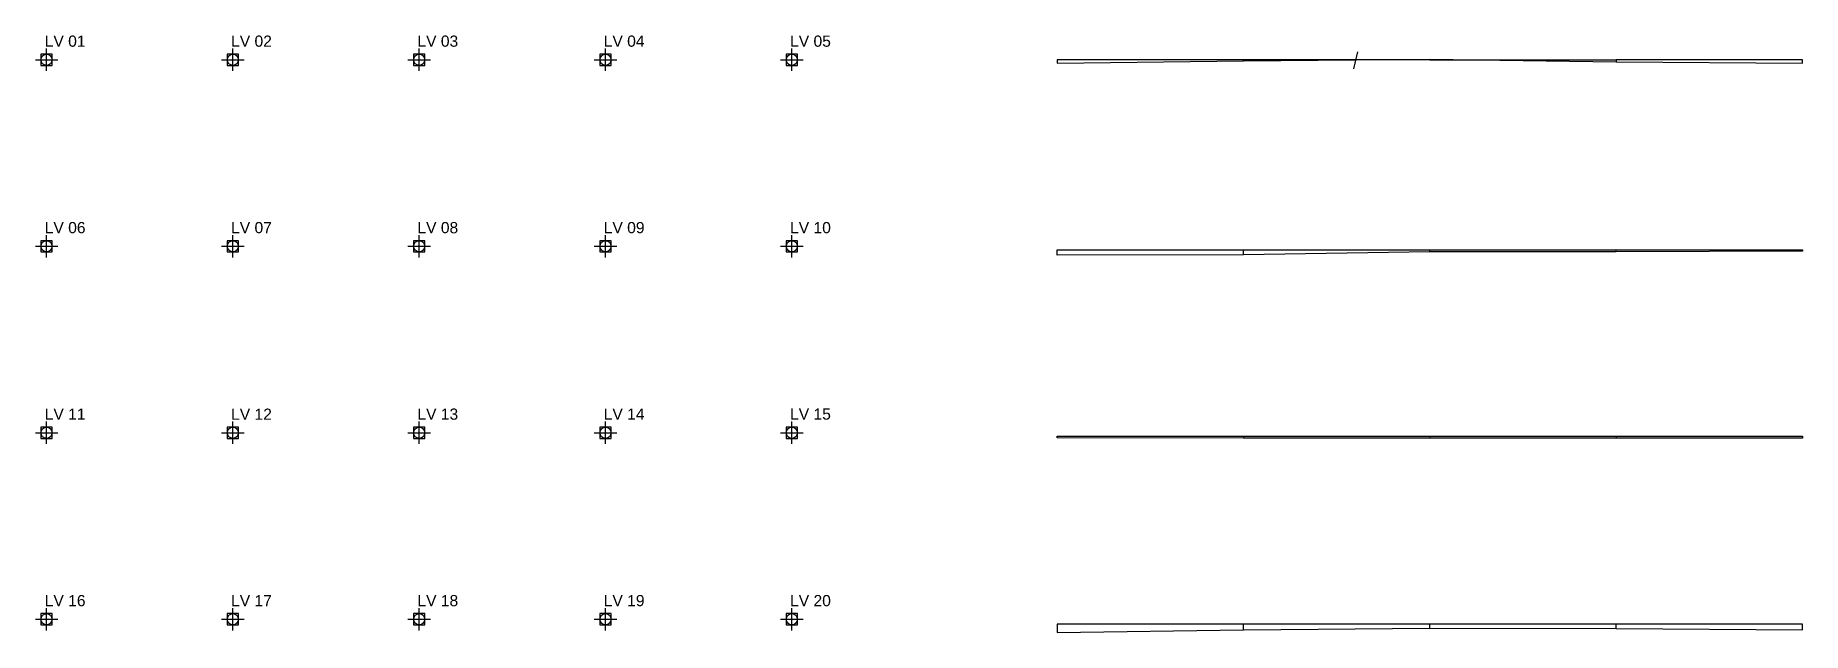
# Model space of a CAD drawing. Header units: millimetres. Extents: x 79632 to 595391, y 9752539 to 28844469.
# Drawn here: x 79631.9 to 80106.1, y 19093269.8 to 19093429.9 of the extents above; entities that cross this region are included whole.
import ezdxf
from ezdxf.enums import TextEntityAlignment as Align

# ---------------------------------------------------------------- set-up
doc = ezdxf.new("R2010")
doc.units = ezdxf.units.MM
doc.header["$PDMODE"] = 98
doc.header["$PDSIZE"] = 3
doc.layers.add('40-Village Camp', color=7, linetype='Continuous')
doc.styles.get("Standard").update_dxf_attribs({"font": 'arial.ttf'})

msp = doc.modelspace()

# ---------------------------------------------------------------- texts
at = {"layer": '40-Village Camp'}
for s, p in [('LV 01', (79639.89, 19093428.37)), ('LV 02', (79689.89, 19093428.37)), ('LV 03', (79739.89, 19093428.37)), ('LV 04', (79789.89, 19093428.37)), ('LV 05', (79839.89, 19093428.37)), ('LV 06', (79639.89, 19093378.37)), ('LV 07', (79689.89, 19093378.37)), ('LV 08', (79739.89, 19093378.37)), ('LV 09', (79789.89, 19093378.37)), ('LV 10', (79839.89, 19093378.37)), ('LV 11', (79639.89, 19093328.37)), ('LV 12', (79689.89, 19093328.37)), ('LV 13', (79739.89, 19093328.37)), ('LV 14', (79789.89, 19093328.37)), ('LV 15', (79839.89, 19093328.37)), ('LV 16', (79639.89, 19093278.37)), ('LV 17', (79689.89, 19093278.37)), ('LV 18', (79739.89, 19093278.37)), ('LV 19', (79789.89, 19093278.37)), ('LV 20', (79839.89, 19093278.37))]:
    msp.add_text(s, height=3, dxfattribs=at).set_placement(p, align=Align.MIDDLE)

# ---------------------------------------------------------------- linework, layer by layer
at = {"layer": '40-Village Camp'}
for p, q in [((79956.13, 19093423.07, 3.6), (80006.13, 19093423.55, 3.6)), ((80006.13, 19093423.37, 3.6), (79956.13, 19093423.37, 3.6)), ((79986.64, 19093425.49), (79985.59, 19093420.95)), ((79985.87, 19093423.37, 3.6), (79986.02, 19093423.37, 3.6)), ((80006.13, 19093423.55, 3.6), (80056.13, 19093422.85, 3.6)), ((80006.13, 19093423.55, 3.6), (80006.13, 19093423.37, 3.6)), ((80006.13, 19093423.37, 3.6), (80056.13, 19093423.37, 3.6))]:
    msp.add_line(p, q, dxfattribs=at)
at = {"layer": '40-Village Camp', "elevation": 3.6}
for points in [[(79906.13, 19093422.44), (79956.13, 19093423.07), (79956.13, 19093423.37), (79906.13, 19093423.37)], [(80056.13, 19093422.85), (80106.13, 19093422.45), (80106.13, 19093423.37), (80056.13, 19093423.37)], [(80056.13, 19093372.44), (80106.13, 19093372.44), (80106.13, 19093372.1), (80056.13, 19093371.92)], [(79906.13, 19093322.44), (79956.13, 19093322.44), (79956.13, 19093321.92), (79906.13, 19093322.04)], [(79906.13, 19093269.79), (79956.13, 19093270.52), (79956.13, 19093272.04), (79906.13, 19093272.04)]]:
    msp.add_lwpolyline(points, close=True, dxfattribs=at)
for points in [[(79956.13, 19093371.09), (79906.13, 19093371), (79906.13, 19093372.44), (79956.13, 19093372.44)], [(80006.13, 19093371.92), (79956.13, 19093371.09), (79956.13, 19093372.44), (80006.13, 19093372.44)], [(80056.13, 19093371.92), (80006.13, 19093371.92), (80006.13, 19093372.44), (80056.13, 19093372.44)], [(79956.13, 19093322.44), (80006.13, 19093322.44), (80006.13, 19093321.92), (79956.13, 19093321.92)], [(80006.13, 19093322.44), (80056.13, 19093322.44), (80056.13, 19093321.92), (80006.13, 19093321.92)], [(80056.13, 19093322.44), (80106.13, 19093322.44), (80106.13, 19093321.94), (80056.13, 19093321.92)], [(79956.13, 19093270.52), (80006.13, 19093270.94), (80006.13, 19093272.04), (79956.13, 19093272.04)], [(80006.13, 19093270.94), (80056.13, 19093270.86), (80056.13, 19093272.04), (80006.13, 19093272.04)], [(80056.13, 19093270.86), (80106.13, 19093270.52), (80106.13, 19093272.04), (80056.13, 19093272.04)]]:
    msp.add_lwpolyline(points, dxfattribs=at)
at = {"layer": '40-Village Camp'}
for p in [(79634.89, 19093423.37, 3.59), (79684.89, 19093423.37, 4.22), (79734.89, 19093423.37, 4.7), (79784.89, 19093423.37, 4), (79834.89, 19093423.37, 3.6), (79634.89, 19093373.37, 3.08), (79684.89, 19093373.37, 3.17), (79734.89, 19093373.37, 4), (79784.89, 19093373.37, 4), (79834.89, 19093373.37, 4.18), (79634.89, 19093323.37, 4.11), (79684.89, 19093323.37, 4), (79734.89, 19093323.37, 4), (79784.89, 19093323.37, 4), (79834.89, 19093323.37, 4.02), (79634.89, 19093273.37, 2.27), (79684.89, 19093273.37, 3), (79734.89, 19093273.37, 3.42), (79784.89, 19093273.37, 3.34), (79834.89, 19093273.37, 3)]:
    msp.add_point(p, dxfattribs=at)

msp.set_redraw_order([(e.dxf.handle, doc.entitydb.next_handle()) for e in msp.query("TEXT MTEXT ATTDEF DIMENSION ARC_DIMENSION")])  # texts and dimensions are drawn at this point

doc.saveas('drawing.dxf')
